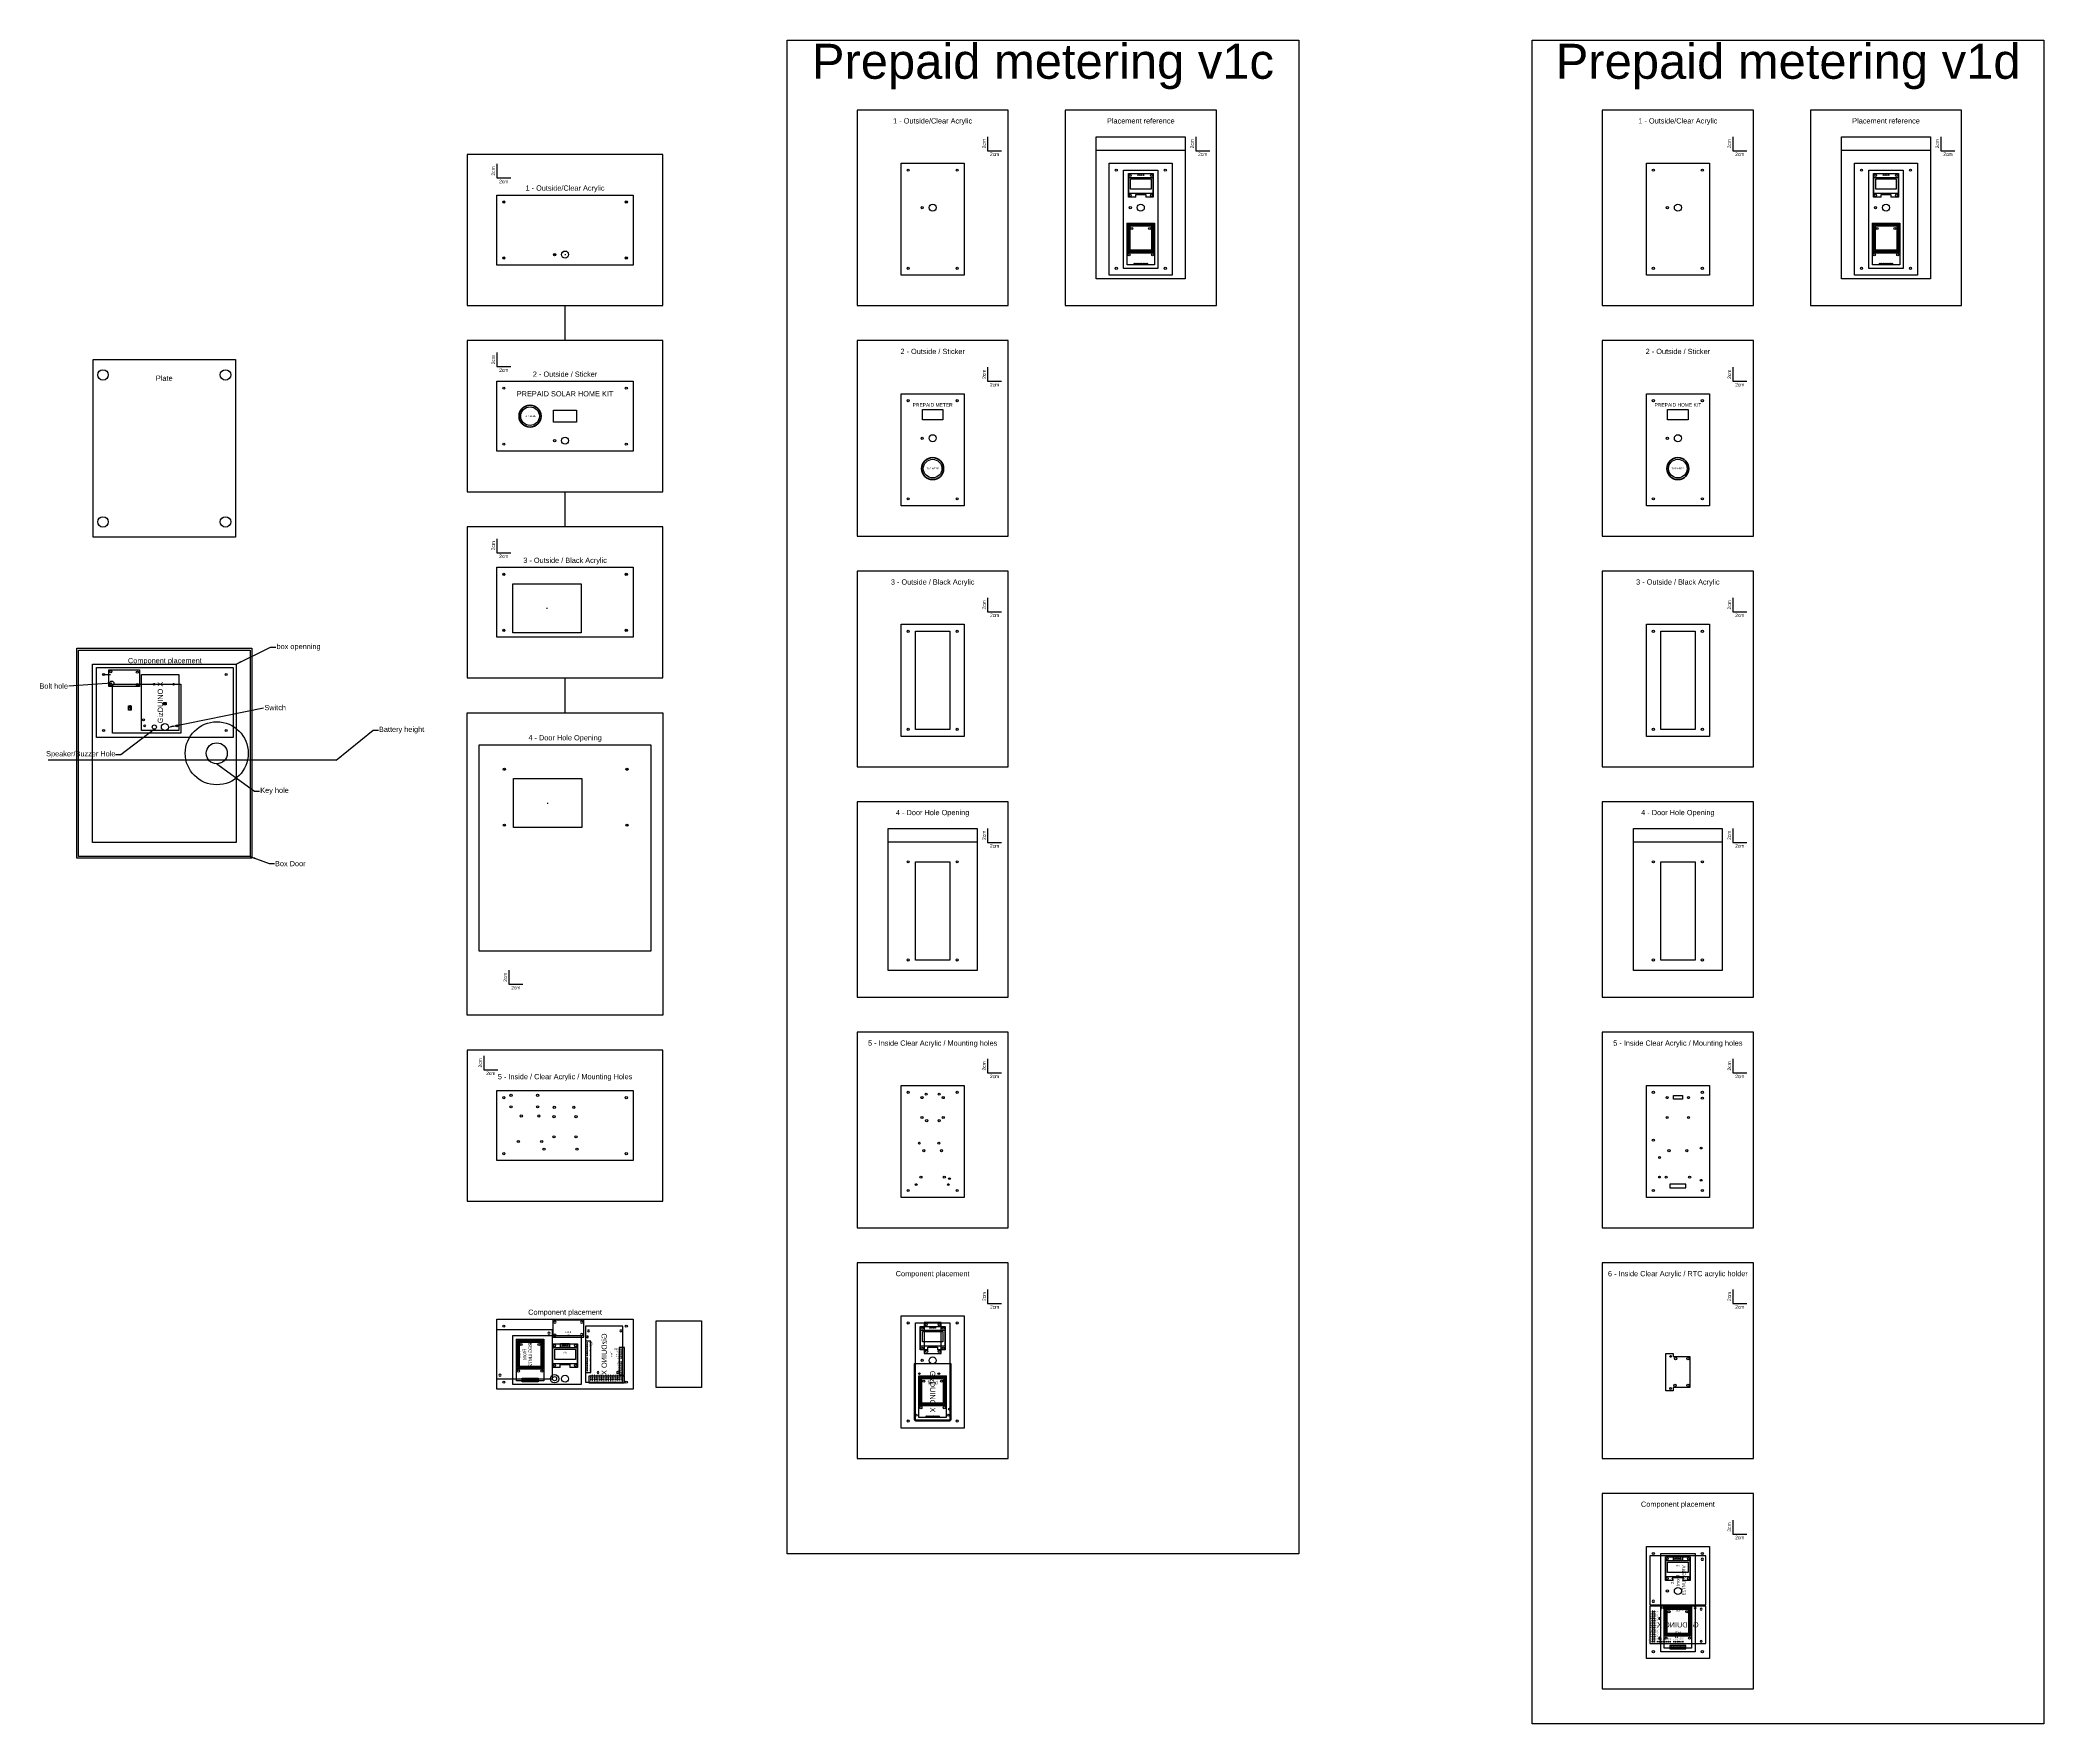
# Model space of a CAD drawing. Header units: inches. Extents: x -18 to 268, y -139 to 102.
import ezdxf
from ezdxf.enums import TextEntityAlignment as Align

# ---------------------------------------------------------------- set-up
doc = ezdxf.new("R2010")
doc.units = ezdxf.units.IN
doc.header["$MEASUREMENT"] = 0
for name, color, linetype in [('Annotation', 253, 'Continuous'), ('centerline', 4, 'Continuous'), ('hole', 9, 'Continuous'), ('keepout', 6, 'Continuous'), ('PAD-PTH', 3, 'Continuous'), ('part', 2, 'Continuous'), ('PTH', 3, 'Continuous')]:
    doc.layers.add(name, color=color, linetype=linetype)
doc.styles.add('Annotative', font='arial.ttf')
doc.styles.get("Standard").update_dxf_attribs({"font": 'arial.ttf'})
doc.dimstyles.new('Annotative', dxfattribs={"dimscale": 0, "dimtxt": 0.1, "dimasz": 0.1, "dimexe": 0.18, "dimexo": 0.0625, "dimgap": 0.09, "dimtad": 0, "dimtih": 1, "dimtoh": 1, "dimzin": 0, "dimdsep": 46, "dimtxsty": 'Standard', "dimblk2": 'CLOSEDBLANK', "dimcen": 0.09, "dimclre": 256, "dimadec": 0, "dimazin": 0, "dimtfac": 1, "dimtofl": 0, "dimtmove": 0, "dimatfit": 3, "dimfxl": 1, "dimtolj": 1, "dimtzin": 0, "dimarcsym": 0})
doc.dimstyles.get("Standard").update_dxf_attribs({"dimtxt": 0.18, "dimasz": 0.18, "dimexe": 0.18, "dimexo": 0.0625, "dimgap": 0.09, "dimtad": 0, "dimtih": 1, "dimtoh": 1, "dimdec": 4, "dimzin": 0, "dimdsep": 46, "dimtxsty": 'Standard', "dimcen": 0.09, "dimadec": 0, "dimazin": 0, "dimtfac": 1, "dimtdec": 4, "dimtofl": 0, "dimtmove": 0, "dimatfit": 3, "dimfxl": 1, "dimtolj": 1, "dimtzin": 0, "dimarcsym": 0})

# ---------------------------------------------------------------- blocks, each defined once
blk = doc.blocks.new('_ClosedBlank')
at = {"color": 0, "linetype": 'ByBlock', "lineweight": -2}
for p, q in [((-1, 0.17), (0, 0)), ((-1, 0.17), (-1, -0.17)), ((0, 0), (-1, -0.17))]:
    blk.add_line(p, q, dxfattribs=at)
blk = doc.blocks.new('BOX_PLATE')
blk.add_lwpolyline([(-10.16, 12.7), (10.16, 12.7), (10.16, -12.7), (-10.16, -12.7)], close=True)
for centre in [(-8.75, 10.5), (8.75, 10.5), (-8.75, -10.5), (8.75, -10.5)]:
    blk.add_circle(centre, 0.75)
blk.add_text('Plate', height=0.75).set_placement((0, 10.035), align=Align.MIDDLE_CENTER)
blk = doc.blocks.new('layer5')
at = {"layer": 'part'}
blk.add_lwpolyline([(0, 0), (19.5, 0), (19.5, -10), (0, -10)], close=True, dxfattribs=at)
for centre in [(1, -1), (2.03, -0.67), (2.03, -2.32), (5.83, -0.67), (5.83, -2.32), (8.21, -2.39), (11, -2.39), (18.5, -1), (3.5, -3.62), (6, -3.62), (8.17, -3.73), (11.32, -3.73), (3.08, -7.27), (6.42, -7.27), (6.75, -8.36), (8.17, -6.6), (11.32, -6.6), (11.45, -8.36), (1, -9), (18.5, -9)]:
    blk.add_circle(centre, 0.16, dxfattribs=at)
at = {"layer": 'Defpoints'}
blk.add_text('5 - Inside / Clear Acrylic / Mounting Holes', height=0.75, dxfattribs=at).set_placement((9.75, 2), align=Align.MIDDLE_CENTER)
blk = doc.blocks.new('layer3')
at = {"layer": 'centerline'}
for p, q in [((0.95, -1), (1.05, -1)), ((1, -0.95), (1, -1.05)), ((18.45, -1), (18.55, -1)), ((18.5, -0.95), (18.5, -1.05)), ((7.11357, -5.85), (7.21357, -5.85)), ((7.16357, -5.8), (7.16357, -5.9)), ((0.95, -9), (1.05, -9)), ((1, -8.95), (1, -9.05)), ((18.45, -9), (18.55, -9)), ((18.5, -8.95), (18.5, -9.05))]:
    blk.add_line(p, q, dxfattribs=at)
at = {"layer": 'part'}
for points in [[(0, 0), (19.5, 0), (19.5, -10), (0, -10)], [(2.28476, -2.35), (12.04238, -2.35), (12.04238, -9.35), (2.28476, -9.35)]]:
    blk.add_lwpolyline(points, close=True, dxfattribs=at)
for centre in [(1, -1), (18.5, -1), (1, -9), (18.5, -9)]:
    blk.add_circle(centre, 0.16, dxfattribs=at)
blk.add_text('3 - Outside / Black Acrylic', height=0.75).set_placement((9.75, 1), align=Align.MIDDLE_CENTER)
blk = doc.blocks.new('layer2')
at = {"layer": 'hole'}
blk.add_lwpolyline([(8.1195, -4.159), (11.3805, -4.159), (11.3805, -5.841), (8.1195, -5.841)], close=True, dxfattribs=at)
for centre, radius in [((1, -1), 0.16), ((18.5, -1), 0.16), ((8.25, -8.5), 0.16), ((9.75, -8.5), 0.5), ((1, -9), 0.16), ((18.5, -9), 0.16)]:
    blk.add_circle(centre, radius, dxfattribs=at)
at = {"layer": 'part'}
blk.add_lwpolyline([(0, 0), (19.5, 0), (19.5, -10), (0, -10)], close=True, dxfattribs=at)
blk.add_text('2 - Outside / Sticker', height=0.75).set_placement((9.75, 1), align=Align.MIDDLE_CENTER)
blk = doc.blocks.new('layer1')
at = {"layer": 'centerline'}
for p, q in [((0.95, -1), (1.05, -1)), ((1, -0.95), (1, -1.05)), ((18.45, -1), (18.55, -1)), ((18.5, -0.95), (18.5, -1.05)), ((8.2, -8.5), (8.3, -8.5)), ((8.25, -8.45), (8.25, -8.55)), ((9.7, -8.5), (9.8, -8.5)), ((9.75, -8.45), (9.75, -8.55)), ((0.95, -9), (1.05, -9)), ((1, -8.95), (1, -9.05)), ((18.45, -9), (18.55, -9)), ((18.5, -8.95), (18.5, -9.05))]:
    blk.add_line(p, q, dxfattribs=at)
at = {"layer": 'part'}
blk.add_lwpolyline([(0, 0), (19.5, 0), (19.5, -10), (0, -10)], close=True, dxfattribs=at)
for centre, radius in [((1, -1), 0.16), ((18.5, -1), 0.16), ((8.25, -8.5), 0.16), ((9.75, -8.5), 0.5), ((1, -9), 0.16), ((18.5, -9), 0.16)]:
    blk.add_circle(centre, radius, dxfattribs=at)
at = {"layer": 'Annotation'}
blk.add_text('1 - Outside/Clear Acrylic', height=0.75, dxfattribs=at).set_placement((9.75, 1), align=Align.MIDDLE_CENTER)
blk = doc.blocks.new('GIZDUINO_X')
blk.add_lwpolyline([(-4, 2.665), (4, 2.665), (4, -2.665), (-4, -2.665)], close=True)
for centre in [(-3.32, 2.235), (-2.47, 2.405), (2.61, 0.885), (-3.325, -2.365), (2.61, -1.905)]:
    blk.add_circle(centre, 0.13)
blk.add_text('GizDUINO X', height=0.75).set_placement((0, 0), align=Align.MIDDLE_CENTER)
blk = doc.blocks.new('OLED 1.3 I2C')
blk.add_lwpolyline([(-1.7285, 0.945), (1.7285, 0.945), (1.7285, -1.355), (-1.7285, -1.355)], close=True)
at = {"layer": 'hole'}
for centre in [(-1.52, 1.22), (1.52, 1.22), (-1.52, -1.63), (1.52, -1.63)]:
    blk.add_circle(centre, 0.15, dxfattribs=at)
at = {"layer": 'PAD-PTH'}
for centre in [(-0.381, 1.27), (-0.127, 1.27), (0.127, 1.27), (0.381, 1.27)]:
    blk.add_circle(centre, 0.051, dxfattribs=at)
at = {"layer": 'part'}
for p, q in [((-0.7, -1.88), (-0.7, -1.483)), ((-0.7, -1.483), (0.7, -1.483)), ((0.7, -1.483), (0.7, -1.88))]:
    blk.add_line(p, q, dxfattribs=at)
blk.add_lwpolyline([(-0.7, -1.88), (-1.77, -1.88), (-1.77, 1.47), (1.77, 1.47), (1.77, -1.88), (0.7, -1.88)], dxfattribs=at)
blk.add_lwpolyline([(-1.471, 0.735), (1.471, 0.735), (1.471, -0.735), (-1.471, -0.735)], close=True, dxfattribs=at)
blk = doc.blocks.new('RFIO-RC522')
for points in [[(1.95, 2.075), (-1.95, 2.075), (-1.95, -2.075), (1.95, -2.075)], [(1.87, 1.995), (-1.87, 1.995), (-1.87, -1.995), (1.87, -1.995)], [(1.72, 1.845), (-1.72, 1.845), (-1.72, -1.845), (1.72, -1.845)], [(1.57, 1.695), (-1.57, 1.695), (-1.57, -1.695), (1.57, -1.695)]]:
    blk.add_lwpolyline(points, close=True)
at = {"layer": 'hole'}
for centre in [(-1.27, 1.375), (1.27, 1.375), (-1.671, -2.405), (1.671, -2.405)]:
    blk.add_circle(centre, 0.15, dxfattribs=at)
at = {"layer": 'keepout'}
blk.add_lwpolyline([(1.96524, 2.09024), (-1.96524, 2.09024), (-1.96524, -2.09024), (1.96524, -2.09024)], close=True, dxfattribs=at)
at = {"layer": 'part'}
blk.add_lwpolyline([(1.95, -3.825), (-1.95, -3.825), (-1.95, 2.125), (1.95, 2.125)], close=True, dxfattribs=at)
at = {"layer": 'PTH'}
for centre, radius in [((-0.889, -3.675), 0.0816), ((-0.889, -3.675), 0.051), ((-0.635, -3.675), 0.0816), ((-0.635, -3.675), 0.051), ((-0.381, -3.675), 0.0816), ((-0.381, -3.675), 0.051), ((-0.127, -3.675), 0.0816), ((-0.127, -3.675), 0.051), ((0.127, -3.675), 0.0816), ((0.127, -3.675), 0.051), ((0.381, -3.675), 0.0816), ((0.381, -3.675), 0.051), ((0.635, -3.675), 0.0816), ((0.635, -3.675), 0.051), ((0.889, -3.675), 0.0816), ((0.889, -3.675), 0.051)]:
    blk.add_circle(centre, radius, dxfattribs=at)
blk = doc.blocks.new('RTC_MODULE')
at = {"layer": 'hole'}
for centre in [(-1.9, 0.925), (1.9, 0.85), (-1.9, -0.925), (1.9, -0.925)]:
    blk.add_circle(centre, 0.16, dxfattribs=at)
at = {"layer": 'part'}
blk.add_lwpolyline([(-2.2, 1.2), (2.2, 1.2), (2.2, -1.2), (-2.2, -1.2)], close=True, dxfattribs=at)
blk = doc.blocks.new('COMPONENT_PLACEMENT')
for centre, radius in [((8.25, -8.5), 0.3), ((9.75, -8.5), 0.5)]:
    blk.add_circle(centre, radius)
at = {"layer": 'hole'}
blk.add_lwpolyline([(2.28, -2.35), (12.04, -2.35), (12.04, -9.35), (2.28, -9.35)], close=True, dxfattribs=at)
for centre in [(1, -1), (18.5, -1), (1, -9), (18.5, -9)]:
    blk.add_circle(centre, 0.15, dxfattribs=at)
at = {"layer": 'part'}
blk.add_lwpolyline([(0, 0), (19.5, 0), (19.5, -10), (0, -10)], close=True, dxfattribs=at)
blk.add_blockref('RTC_MODULE', (3.93, -1.5))
at = {"xscale": 0.1, "yscale": 0.1, "zscale": 0.1, "rotation": 180}
blk.add_blockref('RFIO-RC522', (4.75, -5.85), dxfattribs=at)
at = {"xscale": 0.1, "yscale": 0.1, "zscale": 0.1}
blk.add_blockref('OLED 1.3 I2C', (9.75, -5.12), dxfattribs=at)
at = {"layer": 'hole', "rotation": 90}
blk.add_blockref('GIZDUINO_X', (9.1, -5), dxfattribs=at)
at = {"layer": 'Defpoints'}
blk.add_text('Component placement', height=0.75, dxfattribs=at).set_placement((9.75, 1), align=Align.MIDDLE_CENTER)
blk = doc.blocks.new('layer4')
at = {"layer": 'centerline'}
for p, q in [((3.54, -3.5), (3.64, -3.5)), ((3.59, -3.45), (3.59, -3.55)), ((21.04, -3.5), (21.14, -3.5)), ((21.09, -3.45), (21.09, -3.55)), ((9.70357, -8.35), (9.80357, -8.35)), ((9.75357, -8.3), (9.75357, -8.4)), ((3.54, -11.5), (3.64, -11.5)), ((3.59, -11.45), (3.59, -11.55)), ((21.04, -11.5), (21.14, -11.5)), ((21.09, -11.45), (21.09, -11.55))]:
    blk.add_line(p, q, dxfattribs=at)
at = {"layer": 'hole'}
blk.add_lwpolyline([(4.87476, -4.85), (14.63238, -4.85), (14.63238, -11.85), (4.87476, -11.85)], close=True, dxfattribs=at)
for centre in [(3.59, -3.5), (21.09, -3.5), (3.59, -11.5), (21.09, -11.5)]:
    blk.add_circle(centre, 0.16, dxfattribs=at)
at = {"layer": 'part'}
blk.add_lwpolyline([(0, 0), (24.5, 0), (24.5, -29.5), (0, -29.5)], close=True, dxfattribs=at)
at = {"layer": 'Annotation'}
blk.add_text('4 - Door Hole Opening', height=0.75, dxfattribs=at).set_placement((12.25, 1), align=Align.MIDDLE_CENTER)
blk = doc.blocks.new('OLED 1.3 I2C_v1c')
blk.add_lwpolyline([(-1.7285, 0.945), (1.7285, 0.945), (1.7285, -1.355), (-1.7285, -1.355)], close=True)
at = {"layer": 'hole'}
for centre in [(-1.52, 1.22), (1.52, 1.22), (-1.52, -1.63), (1.52, -1.63)]:
    blk.add_circle(centre, 0.15, dxfattribs=at)
at = {"layer": 'PAD-PTH'}
for centre in [(-0.381, 1.27), (-0.127, 1.27), (0.127, 1.27), (0.381, 1.27)]:
    blk.add_circle(centre, 0.051, dxfattribs=at)
at = {"layer": 'part'}
for p, q in [((-0.7, -1.88), (-0.7, -1.483)), ((-0.7, -1.483), (0.7, -1.483)), ((0.7, -1.483), (0.7, -1.88))]:
    blk.add_line(p, q, dxfattribs=at)
blk.add_lwpolyline([(-0.7, -1.88), (-1.77, -1.88), (-1.77, 1.47), (1.77, 1.47), (1.77, -1.88), (0.7, -1.88)], dxfattribs=at)
blk.add_lwpolyline([(-1.471, 0.735), (1.471, 0.735), (1.471, -0.735), (-1.471, -0.735)], close=True, dxfattribs=at)
at = {"layer": 'Annotation', "insert": (0, 0.235), "char_height": 0.25, "attachment_point": 5}
blk.add_mtext_dynamic_manual_height_columns('v1c', width=0.667542, gutter_width=48.0648, heights=[0], dxfattribs=at)
blk = doc.blocks.new('GIZDUINO_X_v1c')
blk.add_lwpolyline([(-4, 2.665), (4, 2.665), (4, -2.665), (-4, -2.665)], close=True)
for centre in [(-3.32, 2.235), (-2.47, 2.405), (2.61, 0.885), (-3.325, -2.365), (2.61, -1.905)]:
    blk.add_circle(centre, 0.13)
at = {"layer": 'PTH'}
for centre in [(-1.6124, 2.415), (-1.3584, 2.415), (-1.1044, 2.415), (-0.8504, 2.415), (-0.5964, 2.415), (-0.3424, 2.415), (-0.0884, 2.415), (0.1656, 2.415), (0.572, 2.415), (0.826, 2.415), (1.08, 2.415), (1.334, 2.415), (1.588, 2.415), (1.842, 2.415), (2.096, 2.415), (2.35, 2.415), (3.366, 1.907), (3.366, 1.653), (3.366, 1.399), (3.366, 1.145), (3.366, 0.891), (3.366, 0.637), (3.366, 0.383), (3.366, 0.129), (3.62, 1.907), (3.62, 1.653), (3.62, 1.399), (3.62, 1.145), (3.62, 0.891), (3.62, 0.637), (3.62, 0.383), (3.62, 0.129), (-0.698, -2.411), (-0.444, -2.411), (-0.19, -2.411), (0.064, -2.411), (0.318, -2.411), (0.572, -2.411), (1.08, -2.411), (1.334, -2.411), (1.588, -2.411), (1.842, -2.411), (2.096, -2.411), (2.35, -2.411), (2.604, -2.411), (2.858, -2.411), (3.366, -0.125), (3.366, -0.379), (3.366, -0.633), (3.366, -0.887), (3.366, -1.141), (3.366, -1.395), (3.366, -1.649), (3.366, -1.903), (3.366, -2.157), (3.366, -2.411), (3.62, -0.125), (3.62, -0.379), (3.62, -0.633), (3.62, -0.887), (3.62, -1.141), (3.62, -1.395), (3.62, -1.649), (3.62, -1.903), (3.62, -2.157), (3.62, -2.411)]:
    blk.add_circle(centre, 0.05, dxfattribs=at)
for s, height, p in [('GizDUINO X', 0.75, (0, 0)), ('Front', 0.25, (0, -1.0547))]:
    blk.add_text(s, height=height).set_placement(p, align=Align.MIDDLE_CENTER)
at = {"char_height": 0.15, "rotation": 90}
for s, insert, attachment_point in [('AREF', (-1.6124, 2.161), 6), ('GND', (-1.3584, 2.161), 6), ('13', (-1.1044, 2.161), 6), ('12', (-0.8504, 2.161), 6), ('11', (-0.5964, 2.161), 6), ('10', (-0.3424, 2.161), 6), ('9', (-0.0884, 2.161), 6), ('8', (0.1656, 2.161), 6), ('7', (0.572, 2.161), 6), ('6', (0.826, 2.161), 6), ('5', (1.08, 2.161), 6), ('4', (1.334, 2.161), 6), ('3', (1.588, 2.161), 6), ('2', (1.842, 2.161), 6), ('1', (2.096, 2.161), 6), ('0', (2.35, 2.161), 6), ('RESET', (-0.698, -2.157), 4), ('3.3V', (-0.444, -2.157), 4), ('5V', (-0.19, -2.157), 4), ('GND', (0.064, -2.157), 4), ('GND', (0.318, -2.157), 4), ('Vin', (0.572, -2.157), 4), ('A0', (1.08, -2.157), 4), ('A1', (1.334, -2.157), 4), ('A2', (1.588, -2.157), 4), ('A3', (1.842, -2.157), 4), ('A4', (2.096, -2.157), 4), ('A5', (2.35, -2.157), 4), ('A6', (2.604, -2.311), 4), ('A7', (2.858, -2.157), 4)]:
    blk.add_mtext_dynamic_manual_height_columns(s, width=0.267035, gutter_width=10.0692, heights=[0], dxfattribs=dict(at, insert=insert, attachment_point=attachment_point))
at = {"char_height": 0.15}
for s, insert, attachment_point in [('GND', (3.266, 1.907), 6), ('GND', (3.266, 1.653), 6), ('GND', (3.266, 1.399), 6), ('GND', (3.266, 1.145), 6), ('GND', (3.266, 0.891), 6), ('GND', (3.266, 0.637), 6), ('GND', (3.266, 0.383), 6), ('GND', (3.266, 0.129), 6), ('44', (3.72, 1.907), 4), ('42', (3.72, 1.653), 4), ('40', (3.72, 1.399), 4), ('38', (3.72, 1.145), 4), ('36', (3.72, 0.891), 4), ('34', (3.72, 0.637), 4), ('32', (3.72, 0.383), 4), ('30', (3.72, 0.129), 4), ('GND', (3.266, -0.125), 6), ('GND', (3.266, -0.379), 6), ('GND', (3.266, -0.633), 6), ('GND', (3.266, -0.887), 6), ('GND', (3.266, -1.141), 6), ('GND', (3.266, -1.395), 6), ('GND', (3.266, -1.649), 6), ('GND', (3.266, -1.903), 6), ('GND', (3.266, -2.157), 6), ('5V', (3.266, -2.411), 6), ('5V', (3.72, -2.411), 4), ('28', (3.72, -0.125), 4), ('26', (3.72, -0.379), 4), ('24', (3.72, -0.633), 4), ('22', (3.72, -0.887), 4), ('20', (3.72, -1.141), 4), ('GND', (3.72, -2.157), 4), ('18', (3.72, -1.395), 4), ('16', (3.72, -1.649), 4), ('14', (3.72, -1.903), 4)]:
    blk.add_mtext_dynamic_manual_height_columns(s, width=0.267035, gutter_width=10.0692, heights=[0], dxfattribs=dict(at, insert=insert, attachment_point=attachment_point))
at = {"layer": 'Annotation', "insert": (-0.0429, 2.4531), "char_height": 0.25, "attachment_point": 5}
blk.add_mtext_dynamic_manual_height_columns('v1c', width=0.667542, gutter_width=48.0648, heights=[0], dxfattribs=at)
blk = doc.blocks.new('RTC_MODULE_v1c')
at = {"layer": 'hole'}
for centre in [(-1.9, 0.925), (1.9, 0.85), (-1.9, -0.925), (1.9, -0.925)]:
    blk.add_circle(centre, 0.16, dxfattribs=at)
at = {"layer": 'part'}
blk.add_lwpolyline([(-2.2, 1.2), (2.2, 1.2), (2.2, -1.2), (-2.2, -1.2)], close=True, dxfattribs=at)
at = {"insert": (0, 0.5), "char_height": 0.25, "attachment_point": 5}
blk.add_mtext_dynamic_manual_height_columns('Front', width=0.66754, gutter_width=48.065, heights=[0], dxfattribs=at)
at = {"layer": 'Annotation', "insert": (0, 1), "char_height": 0.25, "attachment_point": 5}
blk.add_mtext_dynamic_manual_height_columns('v1c', width=0.66754, gutter_width=48.065, heights=[0], dxfattribs=at)
blk = doc.blocks.new('RFIO-RC522_v1c')
for points in [[(1.95, 2.075), (-1.95, 2.075), (-1.95, -2.075), (1.95, -2.075)], [(1.87, 1.995), (-1.87, 1.995), (-1.87, -1.995), (1.87, -1.995)], [(1.72, 1.845), (-1.72, 1.845), (-1.72, -1.845), (1.72, -1.845)], [(1.57, 1.695), (-1.57, 1.695), (-1.57, -1.695), (1.57, -1.695)]]:
    blk.add_lwpolyline(points, close=True)
at = {"layer": 'hole'}
for centre in [(-1.27, 1.375), (1.27, 1.375), (-1.671, -2.405), (1.671, -2.405)]:
    blk.add_circle(centre, 0.15, dxfattribs=at)
at = {"layer": 'keepout'}
blk.add_lwpolyline([(1.96524, 2.09024), (-1.96524, 2.09024), (-1.96524, -2.09024), (1.96524, -2.09024)], close=True, dxfattribs=at)
at = {"layer": 'part'}
blk.add_lwpolyline([(1.95, -3.825), (-1.95, -3.825), (-1.95, 2.125), (1.95, 2.125)], close=True, dxfattribs=at)
at = {"layer": 'PTH'}
for centre, radius in [((-0.889, -3.675), 0.0816), ((-0.889, -3.675), 0.051), ((-0.635, -3.675), 0.0816), ((-0.635, -3.675), 0.051), ((-0.381, -3.675), 0.0816), ((-0.381, -3.675), 0.051), ((-0.127, -3.675), 0.0816), ((-0.127, -3.675), 0.051), ((0.127, -3.675), 0.0816), ((0.127, -3.675), 0.051), ((0.381, -3.675), 0.0816), ((0.381, -3.675), 0.051), ((0.635, -3.675), 0.0816), ((0.635, -3.675), 0.051), ((0.889, -3.675), 0.0816), ((0.889, -3.675), 0.051)]:
    blk.add_circle(centre, radius, dxfattribs=at)
at = {"layer": 'Annotation', "insert": (0, 1.495), "char_height": 0.25, "attachment_point": 5}
blk.add_mtext_dynamic_manual_height_columns('v1c', width=0.6675424, gutter_width=48.06477, heights=[0], dxfattribs=at)
blk = doc.blocks.new('VREG_LM723_v1c')
blk.add_lwpolyline([(-3.5, 4), (3.5, 4), (3.5, -4), (-3.5, -4)], close=True)
for centre in [(3, 3.5), (-3, -3.5)]:
    blk.add_circle(centre, 0.15)
at = {"insert": (0, 0), "char_height": 0.5, "attachment_point": 5}
blk.add_mtext_dynamic_manual_height_columns('v1c\\PFront\\PVREG LM723', width=6.02, gutter_width=10.07, heights=[0], dxfattribs=at)

msp = doc.modelspace()

# ---------------------------------------------------------------- linework, layer by layer
for p, q in [((133.13, 86.19), (145.83, 86.19)), ((239.57, 86.19), (252.27, 86.19)), ((-8.66, 11.25), (-7.66, 11.25))]:
    msp.add_line(p, q)
at = {"color": 4}
for p, q in [((103.4, -12.63), (116.1, -12.63)), ((209.84, -12.63), (222.54, -12.63))]:
    msp.add_line(p, q, dxfattribs=at)
at = {"color": 0}
for points in [[(88.96, 101.91), (162.03, 101.91), (162.03, -114.39), (88.96, -114.39)], [(195.4, 101.91), (268.47, 101.91), (268.47, -138.67), (195.4, -138.67)], [(215.56, -114.77), (216.83, -114.77), (216.83, -115.27), (215.56, -115.27)], [(215.06, -127.95), (217.33, -127.95), (217.33, -127.45), (215.06, -127.45)]]:
    msp.add_lwpolyline(points, close=True, dxfattribs=at)
for points in [[(133.13, 88.1), (145.83, 88.1), (145.83, 67.78), (133.13, 67.78)], [(239.57, 88.1), (252.27, 88.1), (252.27, 67.78), (239.57, 67.78)], [(137.75, 82.29), (141.2, 82.29), (141.2, 79.99), (137.75, 79.99)], [(244.19, 82.29), (247.64, 82.29), (247.64, 79.99), (244.19, 79.99)], [(141.43, 75.69), (137.53, 75.69), (137.53, 71.54), (141.43, 71.54)], [(141.35, 75.61), (137.61, 75.61), (137.61, 71.62), (141.35, 71.62)], [(141.2, 75.46), (137.76, 75.46), (137.76, 71.77), (141.2, 71.77)], [(141.05, 75.31), (137.91, 75.31), (137.91, 71.92), (141.05, 71.92)], [(247.87, 75.69), (243.97, 75.69), (243.97, 71.54), (247.87, 71.54)], [(247.79, 75.61), (244.05, 75.61), (244.05, 71.62), (247.79, 71.62)], [(247.64, 75.46), (244.2, 75.46), (244.2, 71.77), (247.64, 71.77)], [(247.49, 75.31), (244.35, 75.31), (244.35, 71.92), (247.49, 71.92)], [(103.4, -10.72), (116.1, -10.72), (116.1, -31.04), (103.4, -31.04)], [(209.84, -10.72), (222.54, -10.72), (222.54, -31.04), (209.84, -31.04)], [(108.02, -82.41), (111.48, -82.41), (111.48, -84.71), (108.02, -84.71)], [(56.62, -84.33), (57.89, -84.33), (57.89, -84.84), (56.62, -84.84)], [(51.11, -89.27), (53.39, -89.27), (53.39, -89.78), (51.11, -89.78)], [(111.7, -89.01), (107.8, -89.01), (107.8, -93.16), (111.7, -93.16)], [(111.62, -89.09), (107.88, -89.09), (107.88, -93.08), (111.62, -93.08)], [(111.47, -89.24), (108.03, -89.24), (108.03, -92.93), (111.47, -92.93)], [(111.32, -89.39), (108.18, -89.39), (108.18, -92.78), (111.32, -92.78)]]:
    msp.add_lwpolyline(points, close=True)
at = {"color": 1}
for points in [[(134.98, 84.32), (143.98, 84.32), (143.98, 68.3), (134.98, 68.3)], [(241.42, 84.32), (250.42, 84.32), (250.42, 68.3), (241.42, 68.3)], [(105.25, -47.44), (114.25, -47.44), (114.25, -63.46), (105.25, -63.46)], [(211.69, -47.44), (220.69, -47.44), (220.69, -63.46), (211.69, -63.46)], [(105.25, -80.38), (114.25, -80.38), (114.25, -96.4), (105.25, -96.4)], [(211.69, -113.32), (220.69, -113.32), (220.69, -129.34), (211.69, -129.34)]]:
    msp.add_lwpolyline(points, close=True, dxfattribs=at)
at = {"color": 3}
msp.add_lwpolyline([(70.24, -81.1), (76.74, -81.1), (76.74, -90.6), (70.24, -90.6)], close=True, dxfattribs=at)
at = {"color": 1}
msp.add_lwpolyline([(214.48, -85.73), (215.51, -85.73), (215.51, -86.19), (217.91, -86.19), (217.91, -90.59), (215.51, -90.59), (215.51, -91.06), (214.48, -91.06), (214.48, -85.73)], dxfattribs=at)
at = {"color": 6}
msp.add_lwpolyline([(112.42, -95.24), (112.42, -87.24), (107.09, -87.24), (107.09, -95.24)], close=True, dxfattribs=at)
at = {"lineweight": 30}
for centre in [(52.25, 48.17), (109.75, 40.68), (216.19, 40.68)]:
    msp.add_circle(centre, 1.33, dxfattribs=at)
for centre, radius in [((-7.5, 10), 0.318), ((-1.41, 3.75), 0.3), ((0.09, 3.75), 0.5), ((7.5, 0), 1.5), ((55.75, -89.35), 0.3), ((57.25, -89.35), 0.5)]:
    msp.add_circle(centre, radius)
at = {"color": 6}
for centre in [(107.85, -55.69), (110.64, -55.69), (107.39, -61.62), (111.99, -61.62), (112.16, -60.77), (107.85, -88.63), (110.64, -88.63), (107.39, -94.56), (111.99, -94.56), (112.16, -93.71)]:
    msp.add_circle(centre, 0.13, dxfattribs=at)
at = {"color": 3}
msp.add_circle((55.75, -89.35), 0.6, dxfattribs=at)
at = {"layer": 'Annotation'}
for p, q in [((117.6, 88.1), (117.6, 86.1)), ((117.6, 86.1), (119.6, 86.1)), ((147.32, 88.1), (147.32, 86.1)), ((147.32, 86.1), (149.32, 86.1)), ((224.04, 88.1), (224.04, 86.1)), ((224.04, 86.1), (226.04, 86.1)), ((253.76, 88.1), (253.76, 86.1)), ((253.76, 86.1), (255.76, 86.1)), ((47.5, 84.2), (47.5, 82.2)), ((47.5, 82.2), (49.5, 82.2)), ((47.5, 57.25), (47.5, 55.25)), ((47.5, 55.25), (49.5, 55.25)), ((117.6, 55.16), (117.6, 53.16)), ((224.04, 55.16), (224.04, 53.16)), ((117.6, 53.16), (119.6, 53.16)), ((224.04, 53.16), (226.04, 53.16)), ((47.5, 30.66), (47.5, 28.66)), ((47.5, 28.66), (49.5, 28.66)), ((117.6, 22.22), (117.6, 20.22)), ((117.6, 20.22), (119.6, 20.22)), ((224.04, 22.22), (224.04, 20.22)), ((224.04, 20.22), (226.04, 20.22)), ((117.6, -10.72), (117.6, -12.72)), ((224.04, -10.72), (224.04, -12.72)), ((117.6, -12.72), (119.6, -12.72)), ((224.04, -12.72), (226.04, -12.72)), ((49.22, -30.98), (49.22, -32.98)), ((49.22, -32.98), (51.22, -32.98)), ((45.64, -43.22), (45.64, -45.22)), ((45.64, -45.22), (47.64, -45.22)), ((117.6, -43.66), (117.6, -45.66)), ((117.6, -45.66), (119.6, -45.66)), ((224.04, -43.66), (224.04, -45.66)), ((224.04, -45.66), (226.04, -45.66)), ((117.6, -76.6), (117.6, -78.6)), ((224.04, -76.6), (224.04, -78.6)), ((117.6, -78.6), (119.6, -78.6)), ((224.04, -78.6), (226.04, -78.6)), ((224.04, -109.54), (224.04, -111.54)), ((224.04, -111.54), (226.04, -111.54))]:
    msp.add_line(p, q, dxfattribs=at)
at = {"layer": 'Defpoints'}
for p, q in [((57.25, 58.97), (57.25, 63.97)), ((57.25, 32.38), (57.25, 37.38)), ((57.25, 5.79), (57.25, 10.79))]:
    msp.add_line(p, q, dxfattribs=at)
for points in [[(98.96, 63.97), (120.55, 63.97), (120.55, 91.91), (98.96, 91.91)], [(128.68, 63.97), (150.27, 63.97), (150.27, 91.91), (128.68, 91.91)], [(205.4, 63.97), (226.99, 63.97), (226.99, 91.91), (205.4, 91.91)], [(235.12, 63.97), (256.71, 63.97), (256.71, 91.91), (235.12, 91.91)], [(71.22, 63.97), (71.22, 85.56), (43.28, 85.56), (43.28, 63.97)], [(71.22, 37.38), (71.22, 58.97), (43.28, 58.97), (43.28, 37.38)], [(98.96, 31.03), (120.55, 31.03), (120.55, 58.97), (98.96, 58.97)], [(205.4, 31.03), (226.99, 31.03), (226.99, 58.97), (205.4, 58.97)], [(71.22, 10.79), (71.22, 32.38), (43.28, 32.38), (43.28, 10.79)], [(98.96, -1.91), (120.55, -1.91), (120.55, 26.03), (98.96, 26.03)], [(205.4, -1.91), (226.99, -1.91), (226.99, 26.03), (205.4, 26.03)], [(43.28, 5.79), (71.22, 5.79), (71.22, -37.39), (43.28, -37.39)], [(98.96, -34.85), (120.55, -34.85), (120.55, -6.91), (98.96, -6.91)], [(205.4, -34.85), (226.99, -34.85), (226.99, -6.91), (205.4, -6.91)], [(98.96, -67.79), (120.55, -67.79), (120.55, -39.85), (98.96, -39.85)], [(205.4, -67.79), (226.99, -67.79), (226.99, -39.85), (205.4, -39.85)], [(71.22, -63.98), (71.22, -42.39), (43.28, -42.39), (43.28, -63.98)], [(98.96, -100.73), (120.55, -100.73), (120.55, -72.79), (98.96, -72.79)], [(205.4, -100.73), (226.99, -100.73), (226.99, -72.79), (205.4, -72.79)], [(205.4, -133.67), (226.99, -133.67), (226.99, -105.73), (205.4, -105.73)]]:
    msp.add_lwpolyline(points, close=True, dxfattribs=at)
msp.add_circle((7.5, 0), 4.5, dxfattribs=at)
at = {"layer": 'hole'}
for points in [[(137.03, 83.32), (141.93, 83.32), (141.93, 69.29), (137.03, 69.29)], [(243.47, 83.32), (248.37, 83.32), (248.37, 69.29), (243.47, 69.29)], [(-10.25, 12.75), (10.25, 12.75), (10.25, -12.75), (-10.25, -12.75)], [(107.3, -81.38), (112.2, -81.38), (112.2, -95.41), (107.3, -95.41)], [(49.79, -83.2), (59.54, -83.2), (59.54, -90.2), (49.79, -90.2)], [(213.74, -114.32), (218.64, -114.32), (218.64, -128.35), (213.74, -128.35)]]:
    msp.add_lwpolyline(points, close=True, dxfattribs=at)
at = {"layer": 'hole', "color": 0}
for points in [[(215.56, -48.89), (216.83, -48.89), (216.83, -49.39), (215.56, -49.39)], [(215.06, -62.07), (217.33, -62.07), (217.33, -61.57), (215.06, -61.57)], [(60.17, -88.46), (60.93, -88.46), (60.93, -83.99), (60.17, -83.99)], [(64.99, -88.84), (65.75, -88.84), (65.75, -84.9), (64.99, -84.9)], [(60.67, -88.96), (65.71, -88.96), (65.71, -89.98), (60.67, -89.98)]]:
    msp.add_lwpolyline(points, close=True, dxfattribs=at)
at = {"layer": 'hole'}
for centre, radius in [((106.25, 83.32), 0.16), ((113.25, 83.32), 0.16), ((135.98, 83.32), 0.16), ((142.98, 83.32), 0.16), ((212.69, 83.32), 0.16), ((219.69, 83.32), 0.16), ((242.42, 83.32), 0.16), ((249.42, 83.32), 0.16), ((137.96, 82.57), 0.15), ((141, 82.57), 0.15), ((244.4, 82.57), 0.15), ((247.44, 82.57), 0.15), ((108.25, 77.96), 0.16), ((109.75, 77.96), 0.5), ((137.96, 79.72), 0.15), ((137.98, 77.96), 0.16), ((139.48, 77.96), 0.5), ((141, 79.72), 0.15), ((214.69, 77.96), 0.16), ((216.19, 77.96), 0.5), ((244.4, 79.72), 0.15), ((244.42, 77.96), 0.16), ((245.92, 77.96), 0.5), ((247.44, 79.72), 0.15), ((138.21, 74.99), 0.15), ((140.75, 74.99), 0.15), ((244.65, 74.99), 0.15), ((247.19, 74.99), 0.15), ((106.25, 69.3), 0.16), ((113.25, 69.3), 0.16), ((135.98, 69.3), 0.16), ((137.8, 71.21), 0.15), ((141.15, 71.21), 0.15), ((142.98, 69.3), 0.16), ((212.69, 69.3), 0.16), ((219.69, 69.3), 0.16), ((242.42, 69.3), 0.16), ((244.25, 71.21), 0.15), ((247.59, 71.21), 0.15), ((249.42, 69.3), 0.16), ((106.25, 50.38), 0.16), ((113.25, 50.38), 0.16), ((212.69, 50.38), 0.16), ((219.69, 50.38), 0.16), ((108.25, 45.02), 0.16), ((109.75, 45.02), 0.5), ((214.69, 45.02), 0.16), ((216.19, 45.02), 0.5), ((106.25, 36.36), 0.16), ((113.25, 36.36), 0.16), ((212.69, 36.36), 0.16), ((219.69, 36.36), 0.16), ((106.25, 17.44), 0.16), ((113.25, 17.44), 0.16), ((212.69, 17.44), 0.16), ((219.69, 17.44), 0.16), ((106.25, 3.42), 0.16), ((113.25, 3.42), 0.16), ((212.69, 3.42), 0.16), ((219.69, 3.42), 0.16), ((106.25, -15.5), 0.16), ((113.25, -15.5), 0.16), ((212.69, -15.5), 0.16), ((219.69, -15.5), 0.16), ((106.25, -29.52), 0.16), ((113.25, -29.52), 0.16), ((212.69, -29.52), 0.16), ((219.69, -29.52), 0.16), ((106.25, -48.44), 0.16), ((113.25, -48.44), 0.16), ((212.69, -48.44), 0.16), ((219.69, -48.44), 0.16), ((108.23, -49.19), 0.15), ((111.27, -49.19), 0.15), ((108.23, -52.04), 0.15), ((111.27, -52.04), 0.15), ((108.48, -56.77), 0.15), ((111.02, -56.77), 0.15), ((106.25, -62.46), 0.16), ((108.08, -60.55), 0.15), ((111.42, -60.55), 0.15), ((113.25, -62.46), 0.16), ((212.69, -62.46), 0.16), ((219.69, -62.46), 0.16), ((48.5, -81.85), 0.15), ((66, -81.85), 0.15), ((106.25, -81.38), 0.16), ((108.23, -82.13), 0.15), ((111.27, -82.13), 0.15), ((113.25, -81.38), 0.16), ((108.23, -84.98), 0.15), ((111.27, -84.98), 0.15), ((108.25, -86.74), 0.16), ((109.75, -86.74), 0.5), ((48.5, -89.85), 0.15), ((66, -89.85), 0.15), ((108.48, -89.71), 0.15), ((111.02, -89.71), 0.15), ((108.08, -93.49), 0.15), ((111.42, -93.49), 0.15), ((106.25, -95.4), 0.16), ((113.25, -95.4), 0.16), ((212.69, -114.32), 0.16), ((219.69, -114.32), 0.16), ((214.69, -119.68), 0.16), ((216.19, -119.68), 0.5), ((212.69, -128.34), 0.16), ((219.69, -128.34), 0.16)]:
    msp.add_circle(centre, radius, dxfattribs=at)
at = {"layer": 'hole', "color": 6}
for centre in [(108.83, -48.7), (110.68, -48.7), (108.9, -52.5), (110.68, -52.5), (108.83, -81.64), (110.68, -81.64), (108.9, -85.44), (110.68, -85.44)]:
    msp.add_circle(centre, 0.16, dxfattribs=at)
at = {"layer": 'hole', "color": 0}
for centre, radius in [((214.67, -49.19), 0.15), ((217.71, -49.19), 0.15), ((219.69, -49.27), 0.15), ((214.67, -52.04), 0.15), ((217.71, -52.04), 0.15), ((212.69, -55.27), 0.15), ((214.92, -56.77), 0.15), ((217.46, -56.77), 0.15), ((219.51, -56.4), 0.13), ((213.58, -57.75), 0.13), ((213.58, -60.54), 0.13), ((214.52, -60.55), 0.15), ((217.87, -60.55), 0.15), ((219.52, -61), 0.13), ((215.16, -86.16), 0.13), ((215.86, -86.49), 0.16), ((217.63, -86.49), 0.16), ((215.15, -90.76), 0.13), ((215.78, -90.29), 0.16), ((217.63, -90.29), 0.16)]:
    msp.add_circle(centre, radius, dxfattribs=at)
at = {"layer": 'keepout'}
for points in [[(141.44, 75.71), (137.51, 75.71), (137.51, 71.52), (141.44, 71.52)], [(247.88, 75.71), (243.95, 75.71), (243.95, 71.52), (247.88, 71.52)], [(-12.5, 15), (12.5, 15), (12.5, -15), (-12.5, -15)], [(111.72, -88.99), (107.79, -88.99), (107.79, -93.18), (111.72, -93.18)]]:
    msp.add_lwpolyline(points, close=True, dxfattribs=at)
at = {"layer": 'PAD-PTH'}
msp.add_line((24.57, -1), (-16.59, -1), dxfattribs=at)
for centre in [(139.09, 82.62), (139.35, 82.62), (139.6, 82.62), (139.86, 82.62), (245.54, 82.62), (245.79, 82.62), (246.04, 82.62), (246.3, 82.62), (109.37, -82.08), (109.63, -82.08), (109.88, -82.08), (110.13, -82.08)]:
    msp.add_circle(centre, 0.051, dxfattribs=at)
at = {"layer": 'part'}
for p, q in [((138.78, 79.47), (138.78, 79.86)), ((138.78, 79.86), (140.18, 79.86)), ((140.18, 79.86), (140.18, 79.47)), ((245.22, 79.47), (245.22, 79.86)), ((245.22, 79.86), (246.62, 79.86)), ((246.62, 79.86), (246.62, 79.47)), ((109.05, -85.23), (109.05, -84.84)), ((109.05, -84.84), (110.45, -84.84)), ((110.45, -84.84), (110.45, -85.23))]:
    msp.add_line(p, q, dxfattribs=at)
for points in [[(105.25, 84.32), (114.25, 84.32), (114.25, 68.3), (105.25, 68.3)], [(211.69, 84.32), (220.69, 84.32), (220.69, 68.3), (211.69, 68.3)], [(138, 82.08), (140.95, 82.08), (140.95, 80.61), (138, 80.61)], [(244.45, 82.08), (247.39, 82.08), (247.39, 80.61), (244.45, 80.61)], [(141.43, 69.79), (137.53, 69.79), (137.53, 75.74), (141.43, 75.74)], [(247.87, 69.79), (243.97, 69.79), (243.97, 75.74), (247.87, 75.74)], [(105.25, 51.38), (114.25, 51.38), (114.25, 35.36), (105.25, 35.36)], [(108.28, 49.14), (111.22, 49.14), (111.22, 47.67), (108.28, 47.67)], [(211.69, 51.38), (220.69, 51.38), (220.69, 35.36), (211.69, 35.36)], [(214.72, 49.14), (217.67, 49.14), (217.67, 47.67), (214.72, 47.67)], [(105.25, 18.44), (114.25, 18.44), (114.25, 2.42), (105.25, 2.42)], [(107.3, 17.44), (112.2, 17.44), (112.2, 3.41), (107.3, 3.41)], [(211.69, 18.44), (220.69, 18.44), (220.69, 2.42), (211.69, 2.42)], [(213.74, 17.44), (218.64, 17.44), (218.64, 3.41), (213.74, 3.41)], [(-12.25, 14.75), (12.25, 14.75), (12.25, -14.75), (-12.25, -14.75)], [(107.3, -15.5), (112.2, -15.5), (112.2, -29.53), (107.3, -29.53)], [(213.74, -15.5), (218.64, -15.5), (218.64, -29.53), (213.74, -29.53)], [(47.5, -80.85), (67, -80.85), (67, -90.85), (47.5, -90.85)], [(108.28, -82.62), (111.22, -82.62), (111.22, -84.09), (108.28, -84.09)], [(111.7, -94.91), (107.8, -94.91), (107.8, -88.96), (111.7, -88.96)]]:
    msp.add_lwpolyline(points, close=True, dxfattribs=at)
for points in [[(138.78, 79.47), (137.71, 79.47), (137.71, 82.82), (141.25, 82.82), (141.25, 79.47), (140.18, 79.47)], [(245.22, 79.47), (244.15, 79.47), (244.15, 82.82), (247.69, 82.82), (247.69, 79.47), (246.62, 79.47)], [(109.05, -85.23), (107.98, -85.23), (107.98, -81.88), (111.52, -81.88), (111.52, -85.23), (110.45, -85.23)]]:
    msp.add_lwpolyline(points, dxfattribs=at)
at = {"layer": 'part', "color": 6}
msp.add_lwpolyline([(108.55, -81.34), (108.55, -85.74), (110.95, -85.74), (110.95, -81.34)], close=True, dxfattribs=at)
at = {"layer": 'part', "lineweight": 40}
for centre in [(52.25, 48.17), (109.75, 40.68), (216.19, 40.68)]:
    msp.add_circle(centre, 1.57, dxfattribs=at)
at = {"layer": 'PTH'}
for centre, radius in [((138.59, 69.94), 0.0816), ((138.59, 69.94), 0.051), ((138.84, 69.94), 0.0816), ((138.84, 69.94), 0.051), ((139.09, 69.94), 0.0816), ((139.09, 69.94), 0.051), ((139.35, 69.94), 0.0816), ((139.35, 69.94), 0.051), ((139.6, 69.94), 0.0816), ((139.6, 69.94), 0.051), ((139.86, 69.94), 0.0816), ((139.86, 69.94), 0.051), ((140.11, 69.94), 0.0816), ((140.11, 69.94), 0.051), ((140.36, 69.94), 0.0816), ((140.36, 69.94), 0.051), ((245.03, 69.94), 0.0816), ((245.03, 69.94), 0.051), ((245.28, 69.94), 0.0816), ((245.28, 69.94), 0.051), ((245.54, 69.94), 0.0816), ((245.54, 69.94), 0.051), ((245.79, 69.94), 0.0816), ((245.79, 69.94), 0.051), ((246.04, 69.94), 0.0816), ((246.04, 69.94), 0.051), ((246.3, 69.94), 0.0816), ((246.3, 69.94), 0.051), ((246.55, 69.94), 0.0816), ((246.55, 69.94), 0.051), ((246.81, 69.94), 0.0816), ((246.81, 69.94), 0.051), ((108.86, -94.76), 0.0816), ((108.86, -94.76), 0.051), ((109.12, -94.76), 0.0816), ((109.12, -94.76), 0.051), ((109.37, -94.76), 0.0816), ((109.37, -94.76), 0.051), ((109.63, -94.76), 0.0816), ((109.63, -94.76), 0.051), ((109.88, -94.76), 0.0816), ((109.88, -94.76), 0.051), ((110.13, -94.76), 0.0816), ((110.13, -94.76), 0.051), ((110.39, -94.76), 0.0816), ((110.39, -94.76), 0.051), ((110.64, -94.76), 0.0816), ((110.64, -94.76), 0.051)]:
    msp.add_circle(centre, radius, dxfattribs=at)

# ---------------------------------------------------------------- block references
for name, p in [('layer1', (47.5, 79.76)), ('BOX_PLATE', (0, 43.56)), ('layer2', (47.5, 53.17)), ('layer3', (47.5, 26.58)), ('COMPONENT_PLACEMENT', (-9.66, 12.25)), ('layer4', (45, 1.23)), ('layer5', (47.5, -48.19)), ('RFIO-RC522_v1c', (52.25, -85.85)), ('OLED 1.3 I2C_v1c', (57.25, -85.85))]:
    msp.add_blockref(name, p)
at = {"xscale": -1}
for name, p, rotation in [('VREG_LM723_v1c', (51.45, -85.85), 90), ('RTC_MODULE_v1c', (57.71, -82.2), 180), ('GIZDUINO_X_v1c', (62.84, -85.85), 90)]:
    msp.add_blockref(name, p, dxfattribs=dict(at, rotation=rotation))
at = {"color": 0, "xscale": -1, "rotation": 90}
msp.add_blockref('VREG_LM723_v1c', (216.19, -118.15), dxfattribs=at)
at = {"color": 0}
for name, p in [('OLED 1.3 I2C_v1c', (216.19, -116.29)), ('RFIO-RC522_v1c', (216.19, -124.02))]:
    msp.add_blockref(name, p, dxfattribs=at)
at = {"color": 0, "xscale": -1}
msp.add_blockref('GIZDUINO_X_v1c', (216.19, -124.51), dxfattribs=at)

# ---------------------------------------------------------------- texts
for s, height, p in [('PREPAID SOLAR HOME KIT', 0.75, (57.25, 51.37)), ('PREPAID METER', 0.5, (109.75, 49.78)), ('PREPAID HOME KIT', 0.5, (216.19, 49.78)), ('TAP HERE', 0.25, (52.25, 48.17)), ('TAP HERE', 0.25, (109.75, 40.68)), ('TAP HERE', 0.25, (216.19, 40.68))]:
    msp.add_text(s, height=height).set_placement(p, align=Align.MIDDLE_CENTER)
at = {"color": 6}
msp.add_text('GizDUINO X', height=0.75, rotation=270, dxfattribs=at).set_placement((109.75, -91.19), align=Align.MIDDLE_CENTER)
at = {"color": 0, "char_height": 5, "attachment_point": 5}
for s, insert in [('Prepaid metering v1c', (125.5, 98.12)), ('Prepaid metering v1d', (231.94, 98.12))]:
    msp.add_mtext_dynamic_manual_height_columns(s, width=78.887, gutter_width=10.07, heights=[0], dxfattribs=dict(at, insert=insert))
at = {"insert": (15.82, -15.76), "char_height": 0.75, "attachment_point": 4}
msp.add_mtext('\\A1;Box Door', dxfattribs=at)
at = {"layer": 'Annotation', "char_height": 0.5, "attachment_point": 8, "rotation": 90}
for insert in [(117.35, 87.1), (147.07, 87.1), (223.79, 87.1), (253.51, 87.1), (47.25, 83.2), (47.25, 56.25), (117.35, 54.16), (223.79, 54.16), (47.25, 29.66), (117.35, 21.22), (223.79, 21.22), (117.35, -11.72), (223.79, -11.72), (48.97, -31.98), (45.39, -44.22), (117.35, -44.66), (223.79, -44.66), (117.35, -77.6), (223.79, -77.6), (223.79, -110.54)]:
    msp.add_mtext_dynamic_manual_height_columns('2cm', width=1.6676, gutter_width=48.06, heights=[0], dxfattribs=dict(at, insert=insert))
at = {"layer": 'Annotation', "char_height": 0.5, "attachment_point": 2}
for s, insert in [('2cm', (118.6, 85.85)), ('2cm', (148.32, 85.85)), ('2cm', (225.04, 85.85)), ('2cm', (254.76, 85.85)), ('2cm', (48.5, 81.95)), ('2cm', (48.5, 55)), ('2cm', (118.6, 52.91)), ('2cm', (225.04, 52.91)), ('2cm', (48.5, 28.41)), ('2cm', (118.6, 19.97)), ('2cm', (225.04, 19.97)), ('2cm', (118.6, -12.97)), ('2cm', (225.04, -12.97)), ('2cm', (50.22, -33.23)), ('2cm', (46.64, -45.47)), ('2cm', (118.6, -45.91)), ('2cm', (225.04, -45.91)), ('2cm', (118.6, -78.85)), ('2cm', (225.04, -78.85)), ('fixed', (109.75, -89.64)), ('2cm', (225.04, -111.79))]:
    msp.add_mtext_dynamic_manual_height_columns(s, width=1.6676, gutter_width=48.06, heights=[0], dxfattribs=dict(at, insert=insert))
at = {"layer": 'Annotation', "char_height": 0.75, "style": 'Annotative'}
for s, insert, attachment_point in [('\\A1;box openning', (16.04, 15.15), 4), ('\\A1;Bolt hole', (-13.74, 9.61), 6), ('\\A1;Switch', (14.3, 6.53), 4), ('\\A1;Battery height', (30.67, 3.32), 4), ('\\A1;Speaker/Buzzer Hole', (-6.97, -0.17), 6), ('\\A1;Key hole', (13.71, -5.39), 4)]:
    msp.add_mtext(s, dxfattribs=dict(at, insert=insert, attachment_point=attachment_point))
at = {"layer": 'Defpoints'}
for s, p in [('1 - Outside/Clear Acrylic', (109.75, 90.36)), ('Placement reference', (139.48, 90.36)), ('1 - Outside/Clear Acrylic', (216.19, 90.36)), ('Placement reference', (245.92, 90.36)), ('2 - Outside / Sticker', (109.75, 57.42)), ('2 - Outside / Sticker', (216.19, 57.42)), ('3 - Outside / Black Acrylic', (109.75, 24.48)), ('3 - Outside / Black Acrylic', (216.19, 24.48)), ('4 - Door Hole Opening', (109.75, -8.46)), ('4 - Door Hole Opening', (216.19, -8.46)), ('5 - Inside Clear Acrylic / Mounting holes', (109.75, -41.4)), ('5 - Inside Clear Acrylic / Mounting holes', (216.19, -41.4)), ('Component placement', (109.75, -74.34)), ('6 - Inside Clear Acrylic / RTC acrylic holder', (216.19, -74.34)), ('Component placement', (57.25, -79.85)), ('Component placement', (216.19, -107.28))]:
    msp.add_text(s, height=0.75, dxfattribs=at).set_placement(p, align=Align.MIDDLE_CENTER)

# ---------------------------------------------------------------- leaders
at = {"annotation_type": 0, "has_hookline": 1, "hookline_direction": 0, "text_width": 4.31}
msp.add_leader([(12.25, -14.75), (14.98, -15.76), (15.73, -15.76)], dimstyle='Standard', override={"dimasz": 0.75}, dxfattribs=at)
at = {"layer": 'Annotation', "annotation_type": 0, "has_hookline": 1}
for points, override, hookline_direction, text_width in [([(10.25, 12.75), (15.2, 15.15), (15.95, 15.15)], {"dimscale": 0, "dimasz": 0.75}, 0, 6.15), ([(-7.5, 10), (-13.65, 9.61)], {"dimscale": 0, "dimasz": 0.25}, 1, 3.96), ([(0.59, 3.75), (14.18, 6.51)], {"dimscale": 0, "dimasz": 0.75}, 0, 2.97), ([(-1.41, 3.45), (-6.22, -0.23), (-6.97, -0.23)], {"dimscale": 0, "dimasz": 0.75}, 1, 9.81), ([(24.57, -1), (29.83, 3.32), (30.58, 3.32)], {"dimscale": 0, "dimasz": 0.75}, 0, 6.38), ([(7.5, -1.5), (12.87, -5.39), (13.62, -5.39)], {"dimscale": 0, "dimasz": 0.75}, 0, 3.96)]:
    msp.add_leader(points, dimstyle='Annotative', override=override, dxfattribs=dict(at, hookline_direction=hookline_direction, text_width=text_width))

doc.saveas('drawing.dxf')
